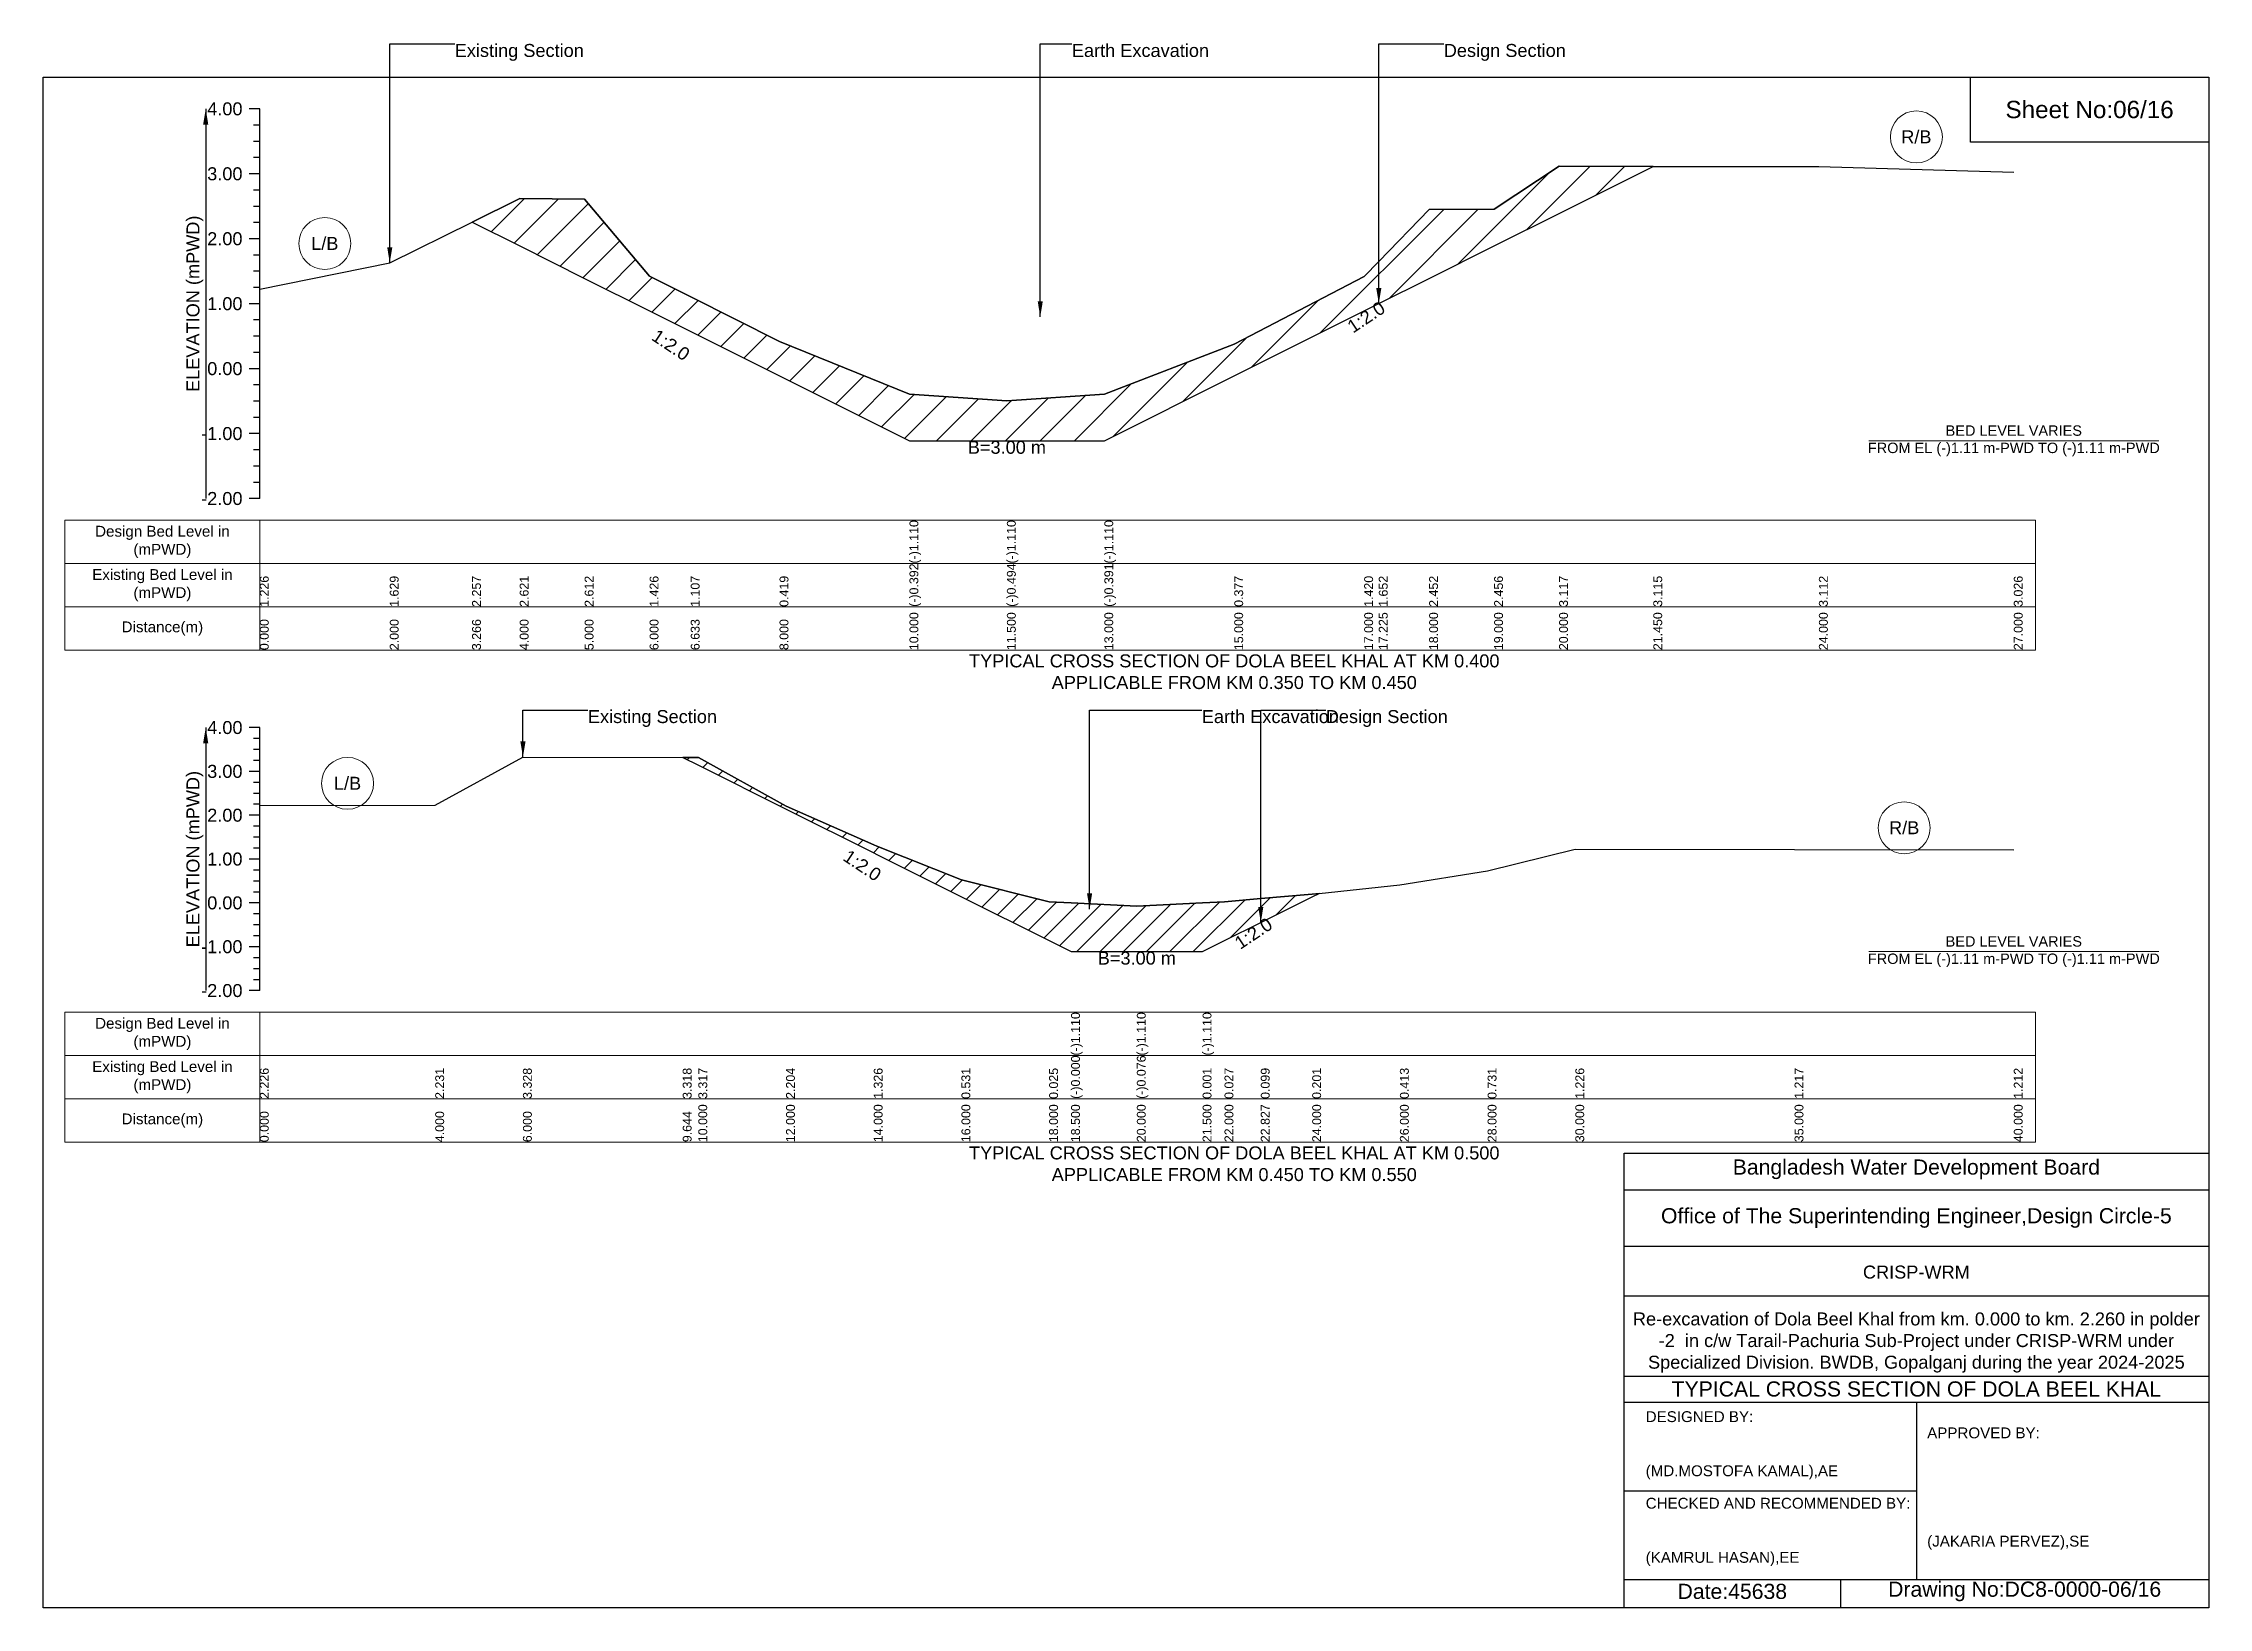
# Model space of a CAD drawing. Header units: inches. Extents: x 91000 to 258000, y -5656 to 125.
# Drawn here: x 150000 to 158000, y -5656 to 125 of the extents above; entities that cross this region are included whole.
import ezdxf

# ---------------------------------------------------------------- set-up
doc = ezdxf.new("R2010")
doc.units = ezdxf.units.IN
doc.header["$LTSCALE"] = 7
doc.header["$MEASUREMENT"] = 0
for name, color, linetype, lineweight in [('Cross section Data Border', 7, 'Continuous', 9), ('Cross Section Labels', 7, 'Continuous', 9), ('Existing_Bed_Level for Xsection', 7, 'Continuous', 25)]:
    doc.layers.add(name, color=color, linetype=linetype, lineweight=lineweight)
doc.styles.get("Standard").update_dxf_attribs({"font": 'arial.ttf'})
doc.dimstyles.get("Standard").update_dxf_attribs({"dimtxt": 0.18, "dimasz": 0.18, "dimexe": 0.18, "dimexo": 0.0625, "dimgap": 0.09, "dimtad": 0, "dimtih": 1, "dimtoh": 1, "dimdec": 4, "dimzin": 0, "dimdsep": 46, "dimtxsty": 'Standard', "dimcen": 0.09, "dimadec": 0, "dimazin": 0, "dimtfac": 1, "dimtdec": 4, "dimtofl": 0, "dimtmove": 0, "dimatfit": 3, "dimfxl": 1, "dimtolj": 1, "dimtzin": 0, "dimarcsym": 0})

msp = doc.modelspace()

# ---------------------------------------------------------------- texts
at = {"attachment_point": 5}
for s, insert, char_height in [('Sheet No:06/16', (157560, -120), 64), ('Bangladesh Water Development Board', (156920, -4036), 56), ('Office of The Superintending Engineer,Design Circle-5', (156920, -4216), 56)]:
    msp.add_mtext(s, dxfattribs=dict(at, insert=insert, char_height=char_height))
for s, insert, char_height, width, attachment_point in [('CRISP-WRM', (156920, -4416), 48, 2240, 5), ('Re-excavation of Dola Beel Khal from km. 0.000 to km. 2.260 in polder -2  in c/w Tarail-Pachuria Sub-Project under CRISP-WRM under Specialized Division. BWDB, Gopalganj during the year 2024-2025', (156920, -4676), 48, 2160, 5), ('TYPICAL CROSS SECTION OF DOLA BEEL KHAL', (156920, -4848), 56, 2240, 5), ('DESIGNED BY:^J^J^J(MD.MOSTOFA KAMAL),AE', (155920, -5056), 40, 1120, 4), ('APPROVED BY:^J^J^J^J^J^J(JAKARIA PERVEZ),SE', (156960, -5216), 40, 1120, 4), ('CHECKED AND RECOMMENDED BY:^J^J^J(KAMRUL HASAN),EE', (155920, -5376), 40, 1120, 4), ('Date:45638', (156240, -5596), 56, 1120, 5), ('Drawing No:DC8-0000-06/16', (157320, -5596), 56, 1760, 5)]:
    msp.add_mtext(s, dxfattribs=dict(insert=insert, char_height=char_height, width=width, attachment_point=attachment_point))
at = {"layer": 'Cross section Data Border', "char_height": 40, "width": 640, "attachment_point": 5}
for s, insert in [('Design Bed Level in (mPWD)', (150440, -1717.4)), ('Existing Bed Level in (mPWD)', (150440, -1877.4)), ('Distance(m)', (150440, -2037.4)), ('Design Bed Level in (mPWD)', (150440, -3535.7)), ('Existing Bed Level in (mPWD)', (150440, -3695.7)), ('Distance(m)', (150440, -3855.7))]:
    msp.add_mtext(s, dxfattribs=dict(at, insert=insert))
at = {"layer": 'Cross Section Labels'}
for s, insert, char_height, attachment_point in [('Existing Section', (151520, 122.6), 48, 1), ('Earth Excavation', (153800, 122.6), 48, 1), ('Design Section', (155174, 122.6), 48, 1), ('R/B', (156920, -220.9), 48, 5), ('L/B', (151040, -614.8), 48, 5), ('B=3.00 m', (153560, -1343.8), 48, 2), ('BED LEVEL VARIES ^JFROM EL (-)1.11 m-PWD TO (-)1.11 m-PWD', (157280, -1343.8), 38.4, 5), ('TYPICAL CROSS SECTION OF DOLA BEEL KHAL AT KM 0.400^JAPPLICABLE FROM KM 0.350 TO KM 0.450', (154400, -2197.4), 48, 5), ('Existing Section', (152012, -2338.9), 48, 1), ('Earth Excavation', (154280, -2338.9), 48, 1), ('Design Section', (154738, -2338.9), 48, 1), ('L/B', (151124, -2609.7), 48, 5), ('R/B', (156875, -2773.9), 48, 5), ('BED LEVEL VARIES ^JFROM EL (-)1.11 m-PWD TO (-)1.11 m-PWD', (157280, -3231.5), 38.4, 5), ('B=3.00 m', (154040, -3231.5), 48, 2), ('TYPICAL CROSS SECTION OF DOLA BEEL KHAL AT KM 0.500^JAPPLICABLE FROM KM 0.450 TO KM 0.550', (154400, -4015.7), 48, 5)]:
    msp.add_mtext(s, dxfattribs=dict(at, insert=insert, char_height=char_height, attachment_point=attachment_point))
at = {"layer": 'Cross Section Labels', "char_height": 48, "attachment_point": 2}
for insert, rotation in [((154874, -866.8), 33.69007), ((152331.9, -969.8), 326.30993), ((153039.2, -2893.1), 326.30993), ((154457.5, -3144.2), 33.69007)]:
    msp.add_mtext('1:2.0', dxfattribs=dict(at, insert=insert, rotation=rotation))
at = {"layer": 'Existing_Bed_Level for Xsection', "char_height": 48, "attachment_point": 6}
for s, insert in [('4.00', (150736, -117.4)), ('3.00', (150736, -357.4)), ('2.00', (150736, -597.4)), ('1.00', (150736, -837.4)), ('0.00', (150736, -1077.4)), ('-1.00', (150736, -1317.4)), ('-2.00', (150736, -1557.4)), ('4.00', (150736, -2403.7)), ('3.00', (150736, -2565.7)), ('2.00', (150736, -2727.7)), ('1.00', (150736, -2889.7)), ('0.00', (150736, -3051.7)), ('-1.00', (150736, -3213.7)), ('-2.00', (150736, -3375.7))]:
    msp.add_mtext(s, dxfattribs=dict(at, insert=insert))
at = {"layer": 'Existing_Bed_Level for Xsection', "rotation": 90}
for s, insert, char_height, attachment_point in [('ELEVATION (mPWD)', (150560, -837.4), 48, 5), ('(-)1.110', (153200, -1797.4), 32.8, 1), ('(-)1.110', (153560, -1797.4), 32.8, 1), ('(-)1.110', (153920, -1797.4), 32.8, 1), ('(-)0.392', (153200, -1957.4), 32.8, 1), ('(-)0.494', (153560, -1957.4), 32.8, 1), ('(-)0.391', (153920, -1957.4), 32.8, 1), ('1.226', (150800, -1957.4), 32.8, 1), ('1.629', (151280, -1957.4), 32.8, 1), ('2.257', (151583.9, -1957.4), 32.8, 1), ('2.621', (151760, -1957.4), 32.8, 1), ('2.612', (152000, -1957.4), 32.8, 1), ('1.426', (152240, -1957.4), 32.8, 1), ('1.107', (152391.9, -1957.4), 32.8, 1), ('0.419', (152720, -1957.4), 32.8, 1), ('0.377', (154400, -1957.4), 32.8, 1), ('1.420', (154880, -1957.4), 32.8, 1), ('1.652', (154934, -1957.4), 32.8, 1), ('2.452', (155120, -1957.4), 32.8, 1), ('2.456', (155360, -1957.4), 32.8, 1), ('3.117', (155600, -1957.4), 32.8, 1), ('3.115', (155948.1, -1957.4), 32.8, 1), ('3.112', (156560, -1957.4), 32.8, 1), ('3.026', (157280, -1957.4), 32.8, 1), ('10.000', (153200, -2117.4), 32.8, 1), ('11.500', (153560, -2117.4), 32.8, 1), ('13.000', (153920, -2117.4), 32.8, 1), ('15.000', (154400, -2117.4), 32.8, 1), ('17.000', (154880, -2117.4), 32.8, 1), ('17.225', (154934, -2117.4), 32.8, 1), ('18.000', (155120, -2117.4), 32.8, 1), ('19.000', (155360, -2117.4), 32.8, 1), ('20.000', (155600, -2117.4), 32.8, 1), ('21.450', (155948.1, -2117.4), 32.8, 1), ('24.000', (156560, -2117.4), 32.8, 1), ('27.000', (157280, -2117.4), 32.8, 1), ('0.000', (150800, -2117.4), 32.8, 1), ('2.000', (151280, -2117.4), 32.8, 1), ('3.266', (151583.9, -2117.4), 32.8, 1), ('4.000', (151760, -2117.4), 32.8, 1), ('5.000', (152000, -2117.4), 32.8, 1), ('6.000', (152240, -2117.4), 32.8, 1), ('6.633', (152391.9, -2117.4), 32.8, 1), ('8.000', (152720, -2117.4), 32.8, 1), ('ELEVATION (mPWD)', (150560, -2889.7), 48, 5), ('(-)1.110', (153797, -3615.7), 32.8, 1), ('(-)1.110', (154040, -3615.7), 32.8, 1), ('(-)1.110', (154283, -3615.7), 32.8, 1), ('2.226', (150800, -3775.7), 32.8, 1), ('2.231', (151448, -3775.7), 32.8, 1), ('3.328', (151772, -3775.7), 32.8, 1), ('3.318', (152362.3, -3775.7), 32.8, 1), ('3.317', (152420, -3775.7), 32.8, 1), ('2.204', (152744, -3775.7), 32.8, 1), ('1.326', (153068, -3775.7), 32.8, 1), ('0.531', (153392, -3775.7), 32.8, 1), ('0.025', (153716, -3775.7), 32.8, 1), ('(-)0.000', (153797, -3775.7), 32.8, 1), ('(-)0.076', (154040, -3775.7), 32.8, 1), ('0.001', (154283, -3775.7), 32.8, 1), ('0.027', (154364, -3775.7), 32.8, 1), ('0.099', (154498, -3775.7), 32.8, 1), ('0.201', (154688, -3775.7), 32.8, 1), ('0.413', (155012, -3775.7), 32.8, 1), ('0.731', (155336, -3775.7), 32.8, 1), ('1.226', (155660, -3775.7), 32.8, 1), ('1.217', (156470, -3775.7), 32.8, 1), ('1.212', (157280, -3775.7), 32.8, 1), ('0.000', (150800, -3935.7), 32.8, 1), ('4.000', (151448, -3935.7), 32.8, 1), ('6.000', (151772, -3935.7), 32.8, 1), ('9.644', (152362.3, -3935.7), 32.8, 1), ('10.000', (152420, -3935.7), 32.8, 1), ('12.000', (152744, -3935.7), 32.8, 1), ('14.000', (153068, -3935.7), 32.8, 1), ('16.000', (153392, -3935.7), 32.8, 1), ('18.000', (153716, -3935.7), 32.8, 1), ('18.500', (153797, -3935.7), 32.8, 1), ('20.000', (154040, -3935.7), 32.8, 1), ('21.500', (154283, -3935.7), 32.8, 1), ('22.000', (154364, -3935.7), 32.8, 1), ('22.827', (154498, -3935.7), 32.8, 1), ('24.000', (154688, -3935.7), 32.8, 1), ('26.000', (155012, -3935.7), 32.8, 1), ('28.000', (155336, -3935.7), 32.8, 1), ('30.000', (155660, -3935.7), 32.8, 1), ('35.000', (156470, -3935.7), 32.8, 1), ('40.000', (157280, -3935.7), 32.8, 1)]:
    msp.add_mtext(s, dxfattribs=dict(at, insert=insert, char_height=char_height, attachment_point=attachment_point))

# ---------------------------------------------------------------- hatches: boundary and pattern name
at = {"layer": 'Existing_Bed_Level for Xsection'}
h = msp.add_hatch(dxfattribs=at)
h.set_pattern_fill('ANSI31', color=256, scale=720, style=0)
h.paths.add_polyline_path([(151583.9, -535.8), (151760, -623.8), (152000, -743.8), (152240, -863.8), (152391.9, -939.8), (152720, -1103.8), (153200, -1343.8), (153560, -1343.8), (153920, -1343.8), (154400, -1103.8), (154880, -863.8), (154934, -836.8), (155120, -743.8), (155360, -623.8), (155600, -503.8), (155948.1, -329.8), (155600, -329.4), (155360, -488), (155120, -489), (154934, -680.9), (154880, -736.6), (154400, -987), (153920, -1171.3), (153560, -1196), (153200, -1171.5), (152720, -976.9), (152391.9, -811.7), (152240, -735.2), (152000, -450.6), (151760, -448.4)])
h = msp.add_hatch(dxfattribs=at)
h.set_pattern_fill('ANSI31', color=256, scale=486, style=0)
h.paths.add_polyline_path([(152362.3, -2514.2), (152420, -2543), (152744, -2705), (153068, -2867), (153079.7, -2872.8), (153392, -3029), (153716, -3191), (153797, -3231.5), (154040, -3231.5), (154283, -3231.5), (154364, -3191), (154498, -3124), (154688, -3029), (154713.1, -3016.5), (154688, -3019.1), (154498, -3035.7), (154364, -3047.3), (154283, -3051.5), (154040, -3064), (153797, -3051.7), (153716, -3047.6), (153392, -2965.7), (153079.7, -2841.5), (153068, -2836.9), (152744, -2694.6), (152420, -2514.3)])

# ---------------------------------------------------------------- linework, layer by layer
for points in [[(150000, 0), (158000, 0), (158000, -5656), (150000, -5656)], [(157120, 0), (158000, 0), (158000, -240), (157120, -240)]]:
    msp.add_lwpolyline(points, close=True)
for points in [[(155840, -5656), (155840, -3976), (158000, -3976)], [(155840, -4112), (158000, -4112)], [(155840, -4320), (158000, -4320)], [(155840, -4504), (158000, -4504)], [(155840, -4800), (158000, -4800)], [(155840, -4896), (158000, -4896)], [(156920, -4896), (156920, -5552)], [(155840, -5224), (156920, -5224)], [(155840, -5552), (158000, -5552)], [(156640, -5552), (156640, -5656)]]:
    msp.add_lwpolyline(points)
at = {"layer": 'Cross section Data Border'}
for points in [[(150080, -1637.4), (157360, -1637.4), (157360, -2117.4), (150080, -2117.4)], [(150080, -3455.7), (157360, -3455.7), (157360, -3935.7), (150080, -3935.7)]]:
    msp.add_lwpolyline(points, close=True, dxfattribs=at)
for points in [[(150800, -1637.4), (150800, -2117.4)], [(150080, -1797.4), (157360, -1797.4)], [(150080, -1957.4), (157360, -1957.4)], [(150800, -3455.7), (150800, -3935.7)], [(150080, -3615.7), (157360, -3615.7)], [(150080, -3775.7), (157360, -3775.7)]]:
    msp.add_lwpolyline(points, dxfattribs=at)
at = {"layer": 'Cross Section Labels'}
for points in [[(156744.2, -1343.8), (157815.8, -1343.8)], [(156744.2, -3231.5), (157815.8, -3231.5)]]:
    msp.add_lwpolyline(points, dxfattribs=at)
for centre in [(156920, -220.9), (151040, -614.8), (151124, -2609.7), (156875, -2773.9)]:
    msp.add_circle(centre, 96, dxfattribs=at)
at = {"layer": 'Existing_Bed_Level for Xsection'}
for points in [[(150800, -117.4), (150760, -117.4)], [(150800, -1557.4), (150800, -1317.4), (150800, -1077.4), (150800, -837.4), (150800, -597.4), (150800, -357.4), (150800, -117.4)], [(150800, -177.4), (150776, -177.4)], [(150800, -237.4), (150776, -237.4)], [(150800, -297.4), (150776, -297.4)], [(150800, -357.4), (150760, -357.4)], [(150800, -783.2), (151280, -686.5), (151583.9, -535.8), (151760, -448.4), (152000, -450.6), (152240, -735.2), (152391.9, -811.7), (152720, -976.9), (153200, -1171.5), (153200, -1171.5), (153560, -1196), (153560, -1196), (153920, -1171.3), (153920, -1171.3), (154400, -987), (154880, -736.6), (154934, -680.9), (155120, -489), (155360, -488), (155600, -329.4), (155948.1, -329.8), (156560, -330.6), (157280, -351.2)], [(150800, -417.4), (150776, -417.4)], [(150800, -477.4), (150776, -477.4)], [(150800, -537.4), (150776, -537.4)], [(150800, -597.4), (150760, -597.4)], [(150800, -657.4), (150776, -657.4)], [(150800, -717.4), (150776, -717.4)], [(150800, -777.4), (150776, -777.4)], [(150800, -837.4), (150760, -837.4)], [(150800, -897.4), (150776, -897.4)], [(150800, -957.4), (150776, -957.4)], [(150800, -1017.4), (150776, -1017.4)], [(150800, -1077.4), (150760, -1077.4)], [(150800, -1137.4), (150776, -1137.4)], [(150800, -1197.4), (150776, -1197.4)], [(150800, -1257.4), (150776, -1257.4)], [(150800, -1317.4), (150760, -1317.4)], [(150800, -1377.4), (150776, -1377.4)], [(150800, -1437.4), (150776, -1437.4)], [(150800, -1497.4), (150776, -1497.4)], [(150800, -1557.4), (150760, -1557.4)], [(150800, -2403.7), (150760, -2403.7)], [(150800, -2444.2), (150776, -2444.2)], [(150800, -3375.7), (150800, -3213.7), (150800, -3051.7), (150800, -2889.7), (150800, -2727.7), (150800, -2565.7), (150800, -2403.7)], [(150800, -2484.7), (150776, -2484.7)], [(150800, -2525.2), (150776, -2525.2)], [(150800, -2691.1), (151448, -2690.3), (151772, -2512.6), (152362.3, -2514.2), (152420, -2514.3), (152744, -2694.6), (153068, -2836.9), (153079.7, -2841.5), (153392, -2965.7), (153716, -3047.6), (153797, -3051.7), (153797, -3051.7), (154040, -3064), (154040, -3064), (154283, -3051.5), (154283, -3051.5), (154364, -3047.3), (154498, -3035.7), (154688, -3019.1), (154713.1, -3016.5), (155012, -2984.8), (155336, -2933.3), (155660, -2853.1), (156470, -2854.5), (157280, -2855.3)], [(150800, -2565.7), (150760, -2565.7)], [(150800, -2606.2), (150776, -2606.2)], [(150800, -2646.7), (150776, -2646.7)], [(150800, -2687.2), (150776, -2687.2)], [(150800, -2727.7), (150760, -2727.7)], [(150800, -2768.2), (150776, -2768.2)], [(150800, -2808.7), (150776, -2808.7)], [(150800, -2849.2), (150776, -2849.2)], [(150800, -2889.7), (150760, -2889.7)], [(150800, -2930.2), (150776, -2930.2)], [(150800, -2970.7), (150776, -2970.7)], [(150800, -3011.2), (150776, -3011.2)], [(150800, -3051.7), (150760, -3051.7)], [(150800, -3092.2), (150776, -3092.2)], [(150800, -3132.7), (150776, -3132.7)], [(150800, -3173.2), (150776, -3173.2)], [(150800, -3213.7), (150760, -3213.7)], [(150800, -3254.2), (150776, -3254.2)], [(150800, -3294.7), (150776, -3294.7)], [(150800, -3335.2), (150776, -3335.2)], [(150800, -3375.7), (150760, -3375.7)]]:
    msp.add_lwpolyline(points, dxfattribs=at)
for points in [[(151583.9, -535.8), (151583.9, -535.8), (151760, -623.8), (152000, -743.8), (152240, -863.8), (152391.9, -939.8), (152720, -1103.8), (153200, -1343.8), (153200, -1343.8), (153560, -1343.8), (153560, -1343.8), (153920, -1343.8), (153920, -1343.8), (154400, -1103.8), (154880, -863.8), (154934, -836.8), (155120, -743.8), (155360, -623.8), (155600, -503.8), (155948.1, -329.8), (155948.1, -329.8), (155948.1, -329.8), (155600, -329.4), (155360, -488), (155120, -489), (154934, -680.9), (154880, -736.6), (154400, -987), (153920, -1171.3), (153920, -1171.3), (153560, -1196), (153560, -1196), (153200, -1171.5), (153200, -1171.5), (152720, -976.9), (152391.9, -811.7), (152240, -735.2), (152000, -450.6), (151760, -448.4), (151583.9, -535.8)], [(152362.3, -2514.2), (152362.3, -2514.2), (152420, -2543), (152744, -2705), (153068, -2867), (153079.7, -2872.8), (153392, -3029), (153716, -3191), (153797, -3231.5), (153797, -3231.5), (154040, -3231.5), (154040, -3231.5), (154283, -3231.5), (154283, -3231.5), (154364, -3191), (154498, -3124), (154688, -3029), (154713.1, -3016.5), (154713.1, -3016.5), (154713.1, -3016.5), (154688, -3019.1), (154498, -3035.7), (154364, -3047.3), (154283, -3051.5), (154283, -3051.5), (154040, -3064), (154040, -3064), (153797, -3051.7), (153797, -3051.7), (153716, -3047.6), (153392, -2965.7), (153079.7, -2841.5), (153068, -2836.9), (152744, -2694.6), (152420, -2514.3), (152362.3, -2514.2)]]:
    msp.add_lwpolyline(points, close=True, dxfattribs=at)

msp.set_redraw_order([(e.dxf.handle, doc.entitydb.next_handle()) for e in msp.query("TEXT MTEXT ATTDEF DIMENSION ARC_DIMENSION")])  # texts and dimensions are drawn at this point

# ---------------------------------------------------------------- leaders
at = {"layer": 'Cross Section Labels', "annotation_type": 0, "has_hookline": 1, "hookline_direction": 0}
for points, text_width in [([(151280, -686.5), (151280, 122.6), (151519.9, 122.6)], 467.2), ([(153683.2, -885.7), (153683.2, 122.6), (153799.9, 122.6)], 497), ([(154934, -836.8), (154934, 122.6), (155174, 122.6)], 441.2), ([(151772, -2512.6), (151772, -2338.9), (152011.9, -2338.9)], 467.2), ([(153865.5, -3074.1), (153865.5, -2338.9), (154279.9, -2338.9)], 497), ([(154498, -3124), (154498, -2338.9), (154738, -2338.9)], 441.2)]:
    msp.add_leader(points, dimstyle='Standard', override={"dimasz": 57.6}, dxfattribs=dict(at, text_width=text_width))
at = {"layer": 'Existing_Bed_Level for Xsection'}
for points in [[(150600, -117.4), (150600, -1557.4)], [(150600, -2403.7), (150600, -3375.7)]]:
    msp.add_leader(points, dimstyle='Standard', override={"dimasz": 57.6}, dxfattribs=at)

doc.saveas('drawing.dxf')
